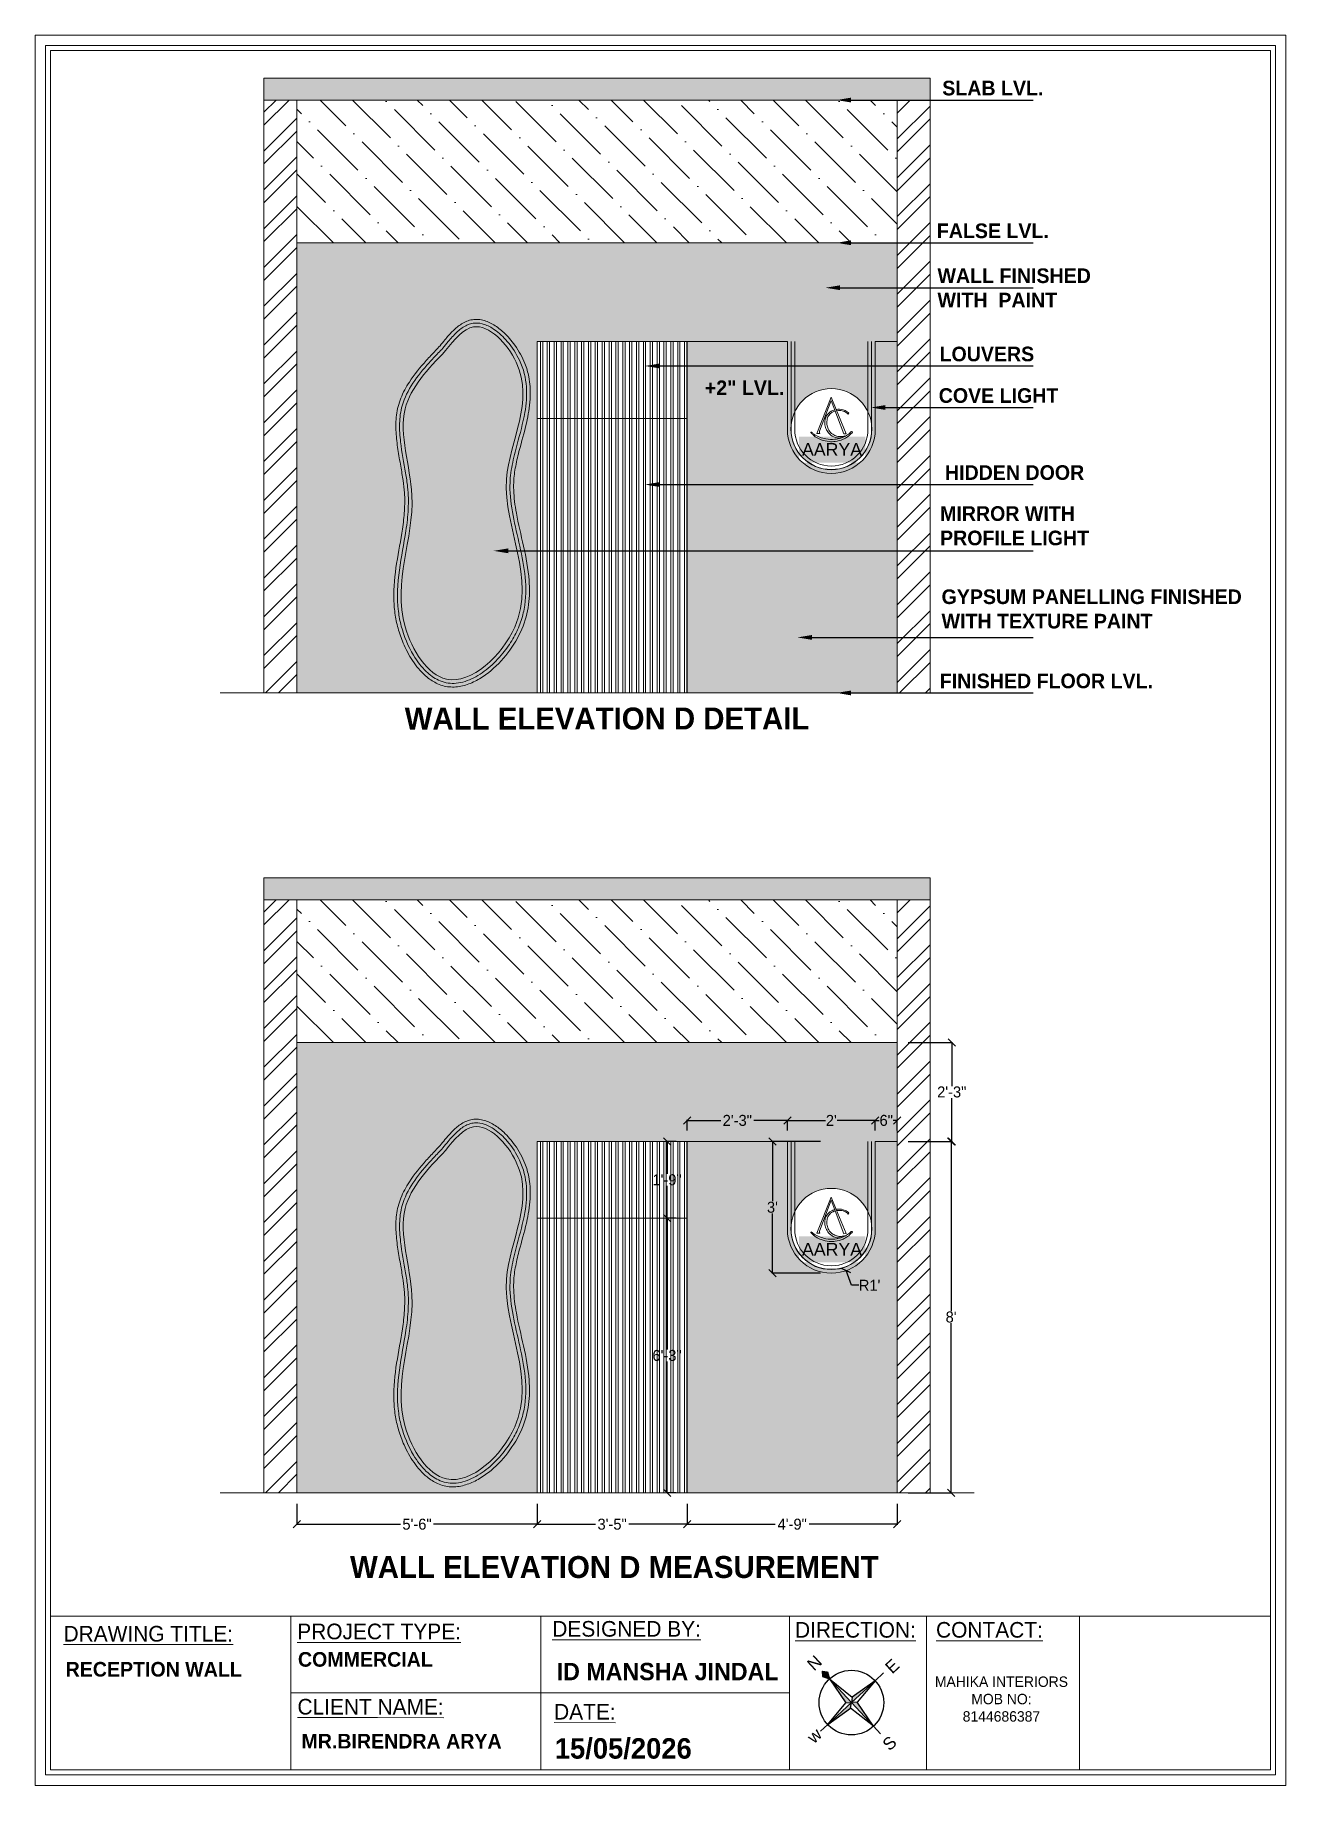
# Model space of a CAD drawing. Header units: inches. Extents: x -2624 to 3682, y -673 to 3670.
# Drawn here: x 218.6 to 560.4, y 3191.2 to 3669.7 of the extents above; entities that cross this region are included whole.
import ezdxf
from ezdxf import colors
from ezdxf.entities.mleader import LeaderData, LeaderLine
from ezdxf.math import Vec2, Vec3

# ---------------------------------------------------------------- set-up
doc = ezdxf.new("R2010")
doc.units = ezdxf.units.IN
doc.header["$MEASUREMENT"] = 0
for name, color, linetype in [('ELE', 5, 'Continuous'), ('FUR', 42, 'Continuous'), ('IEL-HATCH-002', 7, 'Continuous')]:
    doc.layers.add(name, color=color, linetype=linetype)
doc.layers.add('FURNI', color=140, linetype='Continuous', lineweight=18)
doc.styles.add('HEMI', font='stylu.ttf')
doc.styles.get("Standard").update_dxf_attribs({"font": 'arial.ttf'})
doc.dimstyles.get("Standard").update_dxf_attribs({"dimtxt": 0.18, "dimasz": 0.18, "dimexe": 0.18, "dimexo": 0.0625, "dimgap": 0.09, "dimtad": 0, "dimtih": 1, "dimtoh": 1, "dimdec": 0, "dimzin": 0, "dimdsep": 46, "dimlunit": 4, "dimtxsty": 'Standard', "dimcen": 0.09, "dimadec": 0, "dimazin": 0, "dimtfac": 1, "dimtdec": 0, "dimtofl": 0, "dimtmove": 0, "dimatfit": 3, "dimfxl": 1, "dimtolj": 1, "dimtzin": 0, "dimarcsym": 0})

msp = doc.modelspace()

# ---------------------------------------------------------------- texts
at = {"color": 177, "lineweight": 5, "true_color": 0x293189, "char_height": 4, "style": 'HEMI'}
for s, insert, width, attachment_point, rotation in [('\\pxqc;{\\fStylus BT|b1|i0|c0|p34;SLAB LVL.}', (498.18, 3657.2), 35.7457, 3, 0.0094), ('\\pxqc;{\\fStylus BT|b1|i0|c0|p34;FALSE LVL.}', (498.18, 3618.2), 35.7457, 3, 0.0094), ('{\\fStylus BT|b1|i0|c0|p34;WALL FINISHED WITH  PAINT}', (465.19, 3605.93), 52.1707, 1, 359.9906), ('{\\fStylus BT|b1|i0|c0|p34;LOUVERS}', (491.6, 3584.54), 35.7457, 3, 0.0094), ('{\\fStylus BT|b1|i0|c0|p34;+2" LVL.}', (423.33, 3575.3), 35.7457, 3, 0.0094), ('{\\fStylus BT|b1|i0|c0|p34;COVE LIGHT}', (498.21, 3573.19), 35.7457, 3, 0.0094), ('{\\fStylus BT|b1|i0|c0|p34;HIDDEN DOOR}', (505.27, 3552.14), 48.7376, 3, 0.0094), ('{\\fStylus BT|b1|i0|c0|p34;MIRROR WITH PROFILE LIGHT}', (465.89, 3540.94), 50.7473, 1, 359.9906), ('\\pxql;{\\fStylus BT|b1|i0|c0|p34;GYPSUM PANELLING FINISHED WITH TEXTURE PAINT}', (466.3, 3518.21), 85.4151, 1, 359.9906), ('\\pxqc;{\\fStylus BT|b1|i0|c0|p34;FINISHED FLOOR LVL.}', (524.87, 3495.2), 59.8741, 3, 0.0094)]:
    msp.add_mtext(s, dxfattribs=dict(at, insert=insert, width=width, attachment_point=attachment_point, rotation=rotation))
at = {"color": 7, "lineweight": 5, "true_color": 0xffffff, "char_height": 3.4608, "attachment_point": 1}
for insert in [(428.18, 3558.19), (428.18, 3339.64)]:
    msp.add_mtext_dynamic_manual_height_columns('{\\C256;\\c0;AARYA}', width=0.4981, gutter_width=0.231, heights=[0.136], dxfattribs=dict(at, insert=insert))
at = {"color": 1, "lineweight": 5, "char_height": 6, "attachment_point": 3, "rotation": 0.0094, "style": 'HEMI'}
for s, insert, width in [('{\\fStylus BT|b1|i0|c0|p34;WALL ELEVATION D DETAIL}', (430.17, 3485.94), 125.7658), ('\\pxqc;{\\fStylus BT|b1|i0|c0|p34;WALL ELEVATION D MEASUREMENT}', (466.06, 3254.09), 178.3179)]:
    msp.add_mtext(s, dxfattribs=dict(at, insert=insert, width=width))
at = {"lineweight": 5, "attachment_point": 1, "rotation": 359.9906, "style": 'HEMI'}
for s, insert, char_height, width in [('{\\LDRAWING TITLE:}', (226.42, 3234.99), 4.269, 47.5331), ('{\\LPROJECT TYPE:}', (290.27, 3235.61), 4.269, 44.8425), ('{\\LDESIGNED BY:}', (359.95, 3236.32), 4.269, 45.0971), ('{\\LDIRECTION:}', (426.27, 3236.05), 4.269, 33.0207), ('{\\LCONTACT:}', (464.79, 3236.05), 4.269, 33.0207), ('{\\fStylus BT|b1|i0|c0|p34;RECEPTION WALL}', (226.98, 3225.14), 4, 67.4341), ('{\\fStylus BT|b1|i0|c0|p34;COMMERCIAL}', (290.46, 3227.84), 4, 67.4341), ('{\\fStylus BT|b1|i0|c0|p34;ID MANSHA JINDAL}', (361.14, 3224.89), 4.7434, 62.913), ('\\pxqc;MAHIKA INTERIORS\\PMOB NO:\\P8144686387', (458.5, 3221.17), 2.846, 48.3179), ('{\\LCLIENT NAME:}', (290.32, 3215.04), 4.269, 44.1087), ('{\\LDATE:}', (360.44, 3213.67), 4.269, 33.0207), ('{\\fStylus BT|b1|i0|c0|p34;MR.BIRENDRA ARYA}', (291.42, 3205.49), 4, 67.4341), ('{\\fStylus BT|b1|i0|c0|p34;15/05/2026}', (360.63, 3204.31), 5.5907, 43.2439)]:
    msp.add_mtext(s, dxfattribs=dict(at, insert=insert, char_height=char_height, width=width))

# ---------------------------------------------------------------- blocks, each defined once
blk = doc.blocks.new('_Oblique')
at = {"color": 0, "linetype": 'ByBlock', "lineweight": -2}
blk.add_line((-0.5, -0.5), (0.5, 0.5), dxfattribs=at)
blk = doc.blocks.new('*D2')
at = {"color": 254, "lineweight": -2, "transparency": 16777216}
for p, q in [((290.18, 3268.37), (290.18, 3262.58)), ((355.79, 3268.37), (355.79, 3262.58))]:
    blk.add_line(p, q, dxfattribs=at)
at = {"color": 5, "lineweight": -2, "transparency": 16777216}
for p, q in [((290.18, 3262.76), (318.47, 3262.76)), ((355.79, 3262.76), (327.51, 3262.76))]:
    blk.add_line(p, q, dxfattribs=at)
at = {"layer": 'Defpoints', "color": 0, "transparency": 16777216}
for p in [(290.18, 3271.37), (355.79, 3271.37), (355.79, 3262.76)]:
    blk.add_point(p, dxfattribs=at)
at = {"color": 5, "lineweight": -2, "transparency": 16777216, "xscale": 2, "yscale": 2, "zscale": 2, "rotation": 180}
blk.add_blockref('_Oblique', (290.18, 3262.76), dxfattribs=at)
at = {"color": 5, "lineweight": -2, "transparency": 16777216, "xscale": 2, "yscale": 2, "zscale": 2}
blk.add_blockref('_Oblique', (355.79, 3262.76), dxfattribs=at)
at = {"color": 5, "lineweight": 5, "transparency": 16777216, "insert": (322.99, 3262.76), "char_height": 3, "attachment_point": 5, "style": 'HEMI'}
blk.add_mtext('\\A1;5\'-6"', dxfattribs=at)
blk = doc.blocks.new('*D3')
at = {"color": 254, "lineweight": -2, "transparency": 16777216}
for p, q in [((355.79, 3268.37), (355.79, 3262.58)), ((396.79, 3268.37), (396.79, 3262.58))]:
    blk.add_line(p, q, dxfattribs=at)
at = {"color": 5, "lineweight": -2, "transparency": 16777216}
for p, q in [((355.79, 3262.76), (371.71, 3262.76)), ((396.79, 3262.76), (380.87, 3262.76))]:
    blk.add_line(p, q, dxfattribs=at)
at = {"layer": 'Defpoints', "color": 0, "transparency": 16777216}
for p in [(355.79, 3271.37), (396.79, 3271.37), (396.79, 3262.76)]:
    blk.add_point(p, dxfattribs=at)
at = {"color": 5, "lineweight": -2, "transparency": 16777216, "xscale": 2, "yscale": 2, "zscale": 2, "rotation": 180}
blk.add_blockref('_Oblique', (355.79, 3262.76), dxfattribs=at)
at = {"color": 5, "lineweight": -2, "transparency": 16777216, "xscale": 2, "yscale": 2, "zscale": 2}
blk.add_blockref('_Oblique', (396.79, 3262.76), dxfattribs=at)
at = {"color": 5, "lineweight": 5, "transparency": 16777216, "insert": (376.29, 3262.76), "char_height": 3, "attachment_point": 5, "style": 'HEMI'}
blk.add_mtext('\\A1;3\'-5"', dxfattribs=at)
blk = doc.blocks.new('*D4')
at = {"color": 254, "lineweight": -2, "transparency": 16777216}
for p, q in [((396.79, 3268.37), (396.79, 3262.58)), ((454.18, 3268.37), (454.18, 3262.58))]:
    blk.add_line(p, q, dxfattribs=at)
at = {"color": 5, "lineweight": -2, "transparency": 16777216}
for p, q in [((396.79, 3262.76), (420.86, 3262.76)), ((454.18, 3262.76), (430.12, 3262.76))]:
    blk.add_line(p, q, dxfattribs=at)
at = {"layer": 'Defpoints', "color": 0, "transparency": 16777216}
for p in [(396.79, 3271.37), (454.18, 3271.37), (454.18, 3262.76)]:
    blk.add_point(p, dxfattribs=at)
at = {"color": 5, "lineweight": -2, "transparency": 16777216, "xscale": 2, "yscale": 2, "zscale": 2, "rotation": 180}
blk.add_blockref('_Oblique', (396.79, 3262.76), dxfattribs=at)
at = {"color": 5, "lineweight": -2, "transparency": 16777216, "xscale": 2, "yscale": 2, "zscale": 2}
blk.add_blockref('_Oblique', (454.18, 3262.76), dxfattribs=at)
at = {"color": 5, "lineweight": 5, "transparency": 16777216, "insert": (425.49, 3262.76), "char_height": 3, "attachment_point": 5, "style": 'HEMI'}
blk.add_mtext('\\A1;4\'-9"', dxfattribs=at)
blk = doc.blocks.new('*D5')
at = {"color": 254, "lineweight": -2, "transparency": 16777216}
for p, q in [((457.18, 3367.37), (469.08, 3367.37)), ((457.18, 3271.37), (469.08, 3271.37))]:
    blk.add_line(p, q, dxfattribs=at)
at = {"color": 5, "lineweight": -2, "transparency": 16777216}
for p, q in [((468.9, 3367.37), (468.9, 3321.01)), ((468.9, 3271.37), (468.9, 3317.73))]:
    blk.add_line(p, q, dxfattribs=at)
at = {"layer": 'Defpoints', "color": 0, "transparency": 16777216}
for p in [(454.18, 3367.37), (468.9, 3367.37), (454.18, 3271.37)]:
    blk.add_point(p, dxfattribs=at)
at = {"color": 5, "lineweight": -2, "transparency": 16777216, "xscale": 2, "yscale": 2, "zscale": 2}
for p, rotation in [((468.9, 3367.37), 90), ((468.9, 3271.37), 270)]:
    blk.add_blockref('_Oblique', p, dxfattribs=dict(at, rotation=rotation))
at = {"color": 5, "lineweight": 5, "transparency": 16777216, "insert": (468.9, 3319.37), "char_height": 3, "attachment_point": 5, "style": 'HEMI'}
blk.add_mtext("\\A1;8'", dxfattribs=at)
blk = doc.blocks.new('*D6')
at = {"color": 254, "lineweight": -2, "transparency": 16777216}
for p, q in [((396.79, 3370.37), (396.79, 3373.28)), ((424.18, 3370.37), (424.18, 3373.28))]:
    blk.add_line(p, q, dxfattribs=at)
at = {"color": 5, "lineweight": -2, "transparency": 16777216}
for p, q in [((396.79, 3373.1), (406, 3373.1)), ((424.18, 3373.1), (414.98, 3373.1))]:
    blk.add_line(p, q, dxfattribs=at)
at = {"layer": 'Defpoints', "color": 0, "transparency": 16777216}
for p in [(424.18, 3373.1), (396.79, 3367.37), (424.18, 3367.37)]:
    blk.add_point(p, dxfattribs=at)
at = {"color": 5, "lineweight": -2, "transparency": 16777216, "xscale": 2, "yscale": 2, "zscale": 2, "rotation": 180}
blk.add_blockref('_Oblique', (396.79, 3373.1), dxfattribs=at)
at = {"color": 5, "lineweight": -2, "transparency": 16777216, "xscale": 2, "yscale": 2, "zscale": 2}
blk.add_blockref('_Oblique', (424.18, 3373.1), dxfattribs=at)
at = {"color": 5, "lineweight": 5, "transparency": 16777216, "insert": (410.49, 3373.1), "char_height": 3, "attachment_point": 5, "style": 'HEMI'}
blk.add_mtext('\\A1;2\'-3"', dxfattribs=at)
blk = doc.blocks.new('*D7')
at = {"color": 254, "lineweight": -2, "transparency": 16777216}
for p, q in [((424.18, 3370.37), (424.18, 3373.28)), ((448.18, 3370.37), (448.18, 3373.28))]:
    blk.add_line(p, q, dxfattribs=at)
at = {"color": 5, "lineweight": -2, "transparency": 16777216}
for p, q in [((424.18, 3373.1), (434.61, 3373.1)), ((448.18, 3373.1), (437.75, 3373.1))]:
    blk.add_line(p, q, dxfattribs=at)
at = {"layer": 'Defpoints', "color": 0, "transparency": 16777216}
for p in [(448.18, 3373.1), (424.18, 3367.37), (448.18, 3367.37)]:
    blk.add_point(p, dxfattribs=at)
at = {"color": 5, "lineweight": -2, "transparency": 16777216, "xscale": 2, "yscale": 2, "zscale": 2, "rotation": 180}
blk.add_blockref('_Oblique', (424.18, 3373.1), dxfattribs=at)
at = {"color": 5, "lineweight": -2, "transparency": 16777216, "xscale": 2, "yscale": 2, "zscale": 2}
blk.add_blockref('_Oblique', (448.18, 3373.1), dxfattribs=at)
at = {"color": 5, "lineweight": 5, "transparency": 16777216, "insert": (436.18, 3373.1), "char_height": 3, "attachment_point": 5, "style": 'HEMI'}
blk.add_mtext("\\A1;2'", dxfattribs=at)
blk = doc.blocks.new('*D8')
at = {"color": 254, "lineweight": -2, "transparency": 16777216}
for p, q in [((448.18, 3370.37), (448.18, 3373.28)), ((454.18, 3370.37), (454.18, 3373.28))]:
    blk.add_line(p, q, dxfattribs=at)
at = {"color": 5, "lineweight": -2, "transparency": 16777216}
for p, q in [((448.18, 3373.1), (449.26, 3373.1)), ((454.18, 3373.1), (453.1, 3373.1))]:
    blk.add_line(p, q, dxfattribs=at)
at = {"layer": 'Defpoints', "color": 0, "transparency": 16777216}
for p in [(454.18, 3373.1), (448.18, 3367.37), (454.18, 3367.37)]:
    blk.add_point(p, dxfattribs=at)
at = {"color": 5, "lineweight": -2, "transparency": 16777216, "xscale": 2, "yscale": 2, "zscale": 2, "rotation": 180}
blk.add_blockref('_Oblique', (448.18, 3373.1), dxfattribs=at)
at = {"color": 5, "lineweight": -2, "transparency": 16777216, "xscale": 2, "yscale": 2, "zscale": 2}
blk.add_blockref('_Oblique', (454.18, 3373.1), dxfattribs=at)
at = {"color": 5, "lineweight": 5, "transparency": 16777216, "insert": (451.18, 3373.1), "char_height": 3, "attachment_point": 5, "style": 'HEMI'}
blk.add_mtext('\\A1;6"', dxfattribs=at)
blk = doc.blocks.new('*D9')
at = {"color": 254, "lineweight": -2, "transparency": 16777216}
for p, q in [((433.18, 3367.37), (419.91, 3367.37)), ((433.18, 3331.37), (419.91, 3331.37))]:
    blk.add_line(p, q, dxfattribs=at)
at = {"color": 5, "lineweight": -2, "transparency": 16777216}
for p, q in [((420.09, 3367.37), (420.09, 3351.01)), ((420.09, 3331.37), (420.09, 3347.72))]:
    blk.add_line(p, q, dxfattribs=at)
at = {"layer": 'Defpoints', "color": 0, "transparency": 16777216}
for p in [(420.09, 3367.37), (436.18, 3367.37), (436.18, 3331.37)]:
    blk.add_point(p, dxfattribs=at)
at = {"color": 5, "lineweight": -2, "transparency": 16777216, "xscale": 2, "yscale": 2, "zscale": 2}
for p, rotation in [((420.09, 3367.37), 90), ((420.09, 3331.37), 270)]:
    blk.add_blockref('_Oblique', p, dxfattribs=dict(at, rotation=rotation))
at = {"color": 5, "lineweight": 5, "transparency": 16777216, "insert": (420.09, 3349.37), "char_height": 3, "attachment_point": 5, "style": 'HEMI'}
blk.add_mtext("\\A1;3'", dxfattribs=at)
blk = doc.blocks.new('*D10')
at = {"color": 5, "lineweight": -2, "transparency": 16777216}
for p, q in [((441.66, 3328.07), (440.23, 3332.07)), ((443.66, 3328.07), (441.66, 3328.07))]:
    blk.add_line(p, q, dxfattribs=at)
at = {"layer": 'Defpoints', "color": 0, "transparency": 16777216}
for p in [(436.18, 3343.37), (440.23, 3332.07)]:
    blk.add_point(p, dxfattribs=at)
at = {"color": 5, "lineweight": -2, "transparency": 16777216, "xscale": 2, "yscale": 2, "zscale": 2, "rotation": 109.6981588162243}
blk.add_blockref('_Oblique', (440.23, 3332.07), dxfattribs=at)
at = {"color": 5, "lineweight": 5, "transparency": 16777216, "insert": (446.63, 3328.07), "char_height": 3, "attachment_point": 5, "style": 'HEMI'}
blk.add_mtext("\\A1;R1'", dxfattribs=at)
blk = doc.blocks.new('*D11')
at = {"color": 254, "lineweight": -2, "transparency": 16777216}
for p, q in [((393.79, 3346.37), (391.12, 3346.37)), ((393.79, 3271.37), (391.12, 3271.37))]:
    blk.add_line(p, q, dxfattribs=at)
at = {"color": 5, "lineweight": -2, "transparency": 16777216}
for p, q in [((391.3, 3346.37), (391.3, 3310.51)), ((391.3, 3271.37), (391.3, 3307.22))]:
    blk.add_line(p, q, dxfattribs=at)
at = {"layer": 'Defpoints', "color": 0, "transparency": 16777216}
for p in [(396.79, 3346.37), (391.3, 3271.37), (396.79, 3271.37)]:
    blk.add_point(p, dxfattribs=at)
at = {"color": 5, "lineweight": -2, "transparency": 16777216, "xscale": 2, "yscale": 2, "zscale": 2}
for p, rotation in [((391.3, 3346.37), 90), ((391.3, 3271.37), 270)]:
    blk.add_blockref('_Oblique', p, dxfattribs=dict(at, rotation=rotation))
at = {"color": 5, "lineweight": 5, "transparency": 16777216, "insert": (391.3, 3308.87), "char_height": 3, "attachment_point": 5, "style": 'HEMI'}
blk.add_mtext('\\A1;6\'-3"', dxfattribs=at)
blk = doc.blocks.new('*D12')
at = {"color": 254, "lineweight": -2, "transparency": 16777216}
for p, q in [((393.79, 3367.37), (391.12, 3367.37)), ((393.79, 3346.37), (391.12, 3346.37))]:
    blk.add_line(p, q, dxfattribs=at)
at = {"color": 5, "lineweight": -2, "transparency": 16777216}
for p, q in [((391.3, 3367.37), (391.3, 3358.51)), ((391.3, 3346.37), (391.3, 3355.23))]:
    blk.add_line(p, q, dxfattribs=at)
at = {"layer": 'Defpoints', "color": 0, "transparency": 16777216}
for p in [(391.3, 3367.37), (396.79, 3367.37), (396.79, 3346.37)]:
    blk.add_point(p, dxfattribs=at)
at = {"color": 5, "lineweight": -2, "transparency": 16777216, "xscale": 2, "yscale": 2, "zscale": 2}
for p, rotation in [((391.3, 3367.37), 90), ((391.3, 3346.37), 270)]:
    blk.add_blockref('_Oblique', p, dxfattribs=dict(at, rotation=rotation))
at = {"color": 5, "lineweight": 5, "transparency": 16777216, "insert": (391.3, 3356.87), "char_height": 3, "attachment_point": 5, "style": 'HEMI'}
blk.add_mtext('\\A1;1\'-9"', dxfattribs=at)
blk = doc.blocks.new('*D13')
at = {"color": 254, "lineweight": -2, "transparency": 16777216}
for p, q in [((457.18, 3394.37), (469.26, 3394.37)), ((457.18, 3367.37), (469.26, 3367.37))]:
    blk.add_line(p, q, dxfattribs=at)
at = {"color": 5, "lineweight": -2, "transparency": 16777216}
for p, q in [((469.08, 3394.37), (469.08, 3382.51)), ((469.08, 3367.37), (469.08, 3379.22))]:
    blk.add_line(p, q, dxfattribs=at)
at = {"layer": 'Defpoints', "color": 0, "transparency": 16777216}
for p in [(454.18, 3394.37), (469.08, 3394.37), (454.18, 3367.37)]:
    blk.add_point(p, dxfattribs=at)
at = {"color": 5, "lineweight": -2, "transparency": 16777216, "xscale": 2, "yscale": 2, "zscale": 2}
for p, rotation in [((469.08, 3394.37), 90), ((469.08, 3367.37), 270)]:
    blk.add_blockref('_Oblique', p, dxfattribs=dict(at, rotation=rotation))
at = {"color": 5, "lineweight": 5, "transparency": 16777216, "insert": (469.08, 3380.87), "char_height": 3, "attachment_point": 5, "style": 'HEMI'}
blk.add_mtext('\\A1;2\'-3"', dxfattribs=at)
blk = doc.blocks.new('A$C470D500B')
at = {"layer": 'ELE', "true_color": 0xed1f24}
h = blk.add_hatch(color=240, dxfattribs=at)
h.paths.add_polyline_path([(25.36, 49.16), (23.85, 47.28), (25.36, 44.35)])
h.paths.add_polyline_path([(25.36, 44.35), (26.88, 47.28), (25.36, 49.16)])
at = {"layer": 'ELE', "true_color": 0x000000}
h = blk.add_hatch(color=18, dxfattribs=at)
h.paths.add_polyline_path([(27.34, 28.11), (25.36, 29.71), (25.36, 15.08)])
h.paths.add_polyline_path([(40, 29.71), (27.34, 31.31), (25.36, 29.71)])
h.paths.add_polyline_path([(25.36, 44.35), (23.38, 31.31), (25.36, 29.71)])
h.paths.add_polyline_path([(23.38, 28.11), (25.36, 29.71), (10.73, 29.71)])
at = {"layer": 'ELE', "color": 240, "true_color": 0xed1f24}
for p, q in [((25.36, 49.16), (23.85, 47.28)), ((25.36, 49.16), (26.88, 47.28)), ((25.36, 44.35), (25.36, 49.16)), ((23.85, 47.28), (25.36, 44.35)), ((26.88, 47.28), (25.36, 44.35))]:
    blk.add_line(p, q, dxfattribs=at)
at = {"layer": 'ELE', "color": 18, "true_color": 0x000000}
for p, q in [((25.36, 44.35), (23.38, 31.31)), ((25.36, 29.71), (25.36, 44.35)), ((25.36, 44.35), (27.34, 31.31)), ((10.73, 29.71), (6.3, 29.71)), ((10.73, 29.71), (6.3, 29.71)), ((10.73, 29.71), (23.38, 31.31)), ((25.36, 29.71), (10.73, 29.71)), ((10.73, 29.71), (23.38, 28.11)), ((23.38, 31.31), (25.36, 29.71)), ((23.38, 28.11), (25.36, 29.71)), ((25.36, 15.08), (23.38, 28.11)), ((27.34, 31.31), (25.36, 29.71)), ((25.36, 29.71), (25.36, 15.08)), ((27.34, 28.11), (25.36, 29.71)), ((25.36, 29.71), (40, 29.71)), ((25.36, 15.08), (27.34, 28.11)), ((40, 29.71), (27.34, 31.31)), ((40, 29.71), (27.34, 28.11)), ((40, 29.71), (45.12, 29.71)), ((40, 29.71), (45.12, 29.71)), ((25.36, 15.08), (25.36, 10.4))]:
    blk.add_line(p, q, dxfattribs=at)
blk.add_circle((25.36, 29.71), 14.63, dxfattribs=at)
at = {"layer": 'ELE', "color": 240, "true_color": 0xed1f24}
blk.add_text('N', height=5.54, dxfattribs=at).set_placement((22.5, 51.52))
at = {"layer": 'ELE', "color": 18, "true_color": 0x000000}
for s, p in [('E', (47.54, 26.51)), ('w', (0.11, 27.33)), ('S', (22.95, 1.72))]:
    blk.add_text(s, height=5.54, dxfattribs=at).set_placement(p)

# ---------------------------------------------------------------- dimensions: what is measured, and where the dimension line sits
at = {"color": 18, "lineweight": 5, "true_color": 0x000000}
for base, p1, p2, picture, middle in [((469.08, 3394.37), (454.18, 3367.37), (454.18, 3394.37), '*D13', (469.08, 3380.87)), ((391.3, 3367.37), (396.79, 3346.37), (396.79, 3367.37), '*D12', (391.3, 3356.87)), ((420.09, 3367.37), (436.18, 3331.37), (436.18, 3367.37), '*D9', (420.09, 3349.37)), ((468.9, 3367.37), (454.18, 3271.37), (454.18, 3367.37), '*D5', (468.9, 3319.37)), ((391.3, 3271.37), (396.79, 3346.37), (396.79, 3271.37), '*D11', (391.3, 3308.87))]:
    dim = msp.add_linear_dim(base=base, p1=p1, p2=p2, angle=90, dimstyle='Standard', override={"dimtxt": 3, "dimasz": 2, "dimexo": 3, "dimtxsty": 'HEMI', "dimblk": 'Oblique', "dimcen": 0, "dimclrd": 5, "dimclre": 254, "dimclrt": 5, "dimldrblk": 'Oblique', "dimfxl": 0.03937, "dimarcsym": 1}, dxfattribs=at)
    dim.commit()
    dim.dimension.update_dxf_attribs({"geometry": picture, "text_midpoint": middle})
for base, p1, p2, override, picture, middle in [((424.18, 3373.1), (396.79, 3367.37), (424.18, 3367.37), {"dimtxt": 3, "dimasz": 2, "dimexo": 3, "dimtxsty": 'HEMI', "dimblk": 'Oblique', "dimcen": 0, "dimclrd": 5, "dimclre": 254, "dimclrt": 5, "dimldrblk": 'Oblique', "dimfxl": 0.03937, "dimarcsym": 1}, '*D6', (410.49, 3373.1)), ((448.18, 3373.1), (424.18, 3367.37), (448.18, 3367.37), {"dimtxt": 3, "dimasz": 2, "dimexo": 3, "dimtxsty": 'HEMI', "dimblk": 'Oblique', "dimcen": 0, "dimclrd": 5, "dimclre": 254, "dimclrt": 5, "dimldrblk": 'Oblique', "dimfxl": 0.03937, "dimarcsym": 1}, '*D7', (436.18, 3373.1)), ((454.18, 3373.1), (448.18, 3367.37), (454.18, 3367.37), {"dimtxt": 3, "dimasz": 2, "dimexo": 3, "dimtxsty": 'HEMI', "dimblk": 'Oblique', "dimcen": 0, "dimclrd": 5, "dimclre": 254, "dimclrt": 5, "dimldrblk": 'Oblique', "dimfxl": 0.03937, "dimarcsym": 1}, '*D8', (451.18, 3373.1)), ((355.79, 3262.76), (290.18, 3271.37), (355.79, 3271.37), {"dimtxt": 3, "dimasz": 2, "dimexo": 3, "dimtxsty": 'HEMI', "dimblk": 'Oblique', "dimcen": 0, "dimclrd": 5, "dimclre": 254, "dimclrt": 5, "dimldrblk": 'Oblique', "dimfxl": 0.03937, "dimarcsym": 1}, '*D2', (322.99, 3262.76)), ((396.79, 3262.76), (355.79, 3271.37), (396.79, 3271.37), {"dimtxt": 3, "dimasz": 2, "dimexo": 3, "dimtxsty": 'HEMI', "dimblk": 'Oblique', "dimcen": 0, "dimclrd": 5, "dimclre": 254, "dimclrt": 5, "dimtmove": 1, "dimldrblk": 'Oblique', "dimfxl": 0.03937, "dimarcsym": 1}, '*D3', (376.29, 3262.76)), ((454.18, 3262.76), (396.79, 3271.37), (454.18, 3271.37), {"dimtxt": 3, "dimasz": 2, "dimexo": 3, "dimtxsty": 'HEMI', "dimblk": 'Oblique', "dimcen": 0, "dimclrd": 5, "dimclre": 254, "dimclrt": 5, "dimtmove": 1, "dimldrblk": 'Oblique', "dimfxl": 0.03937, "dimarcsym": 1}, '*D4', (425.49, 3262.76))]:
    dim = msp.add_linear_dim(base=base, p1=p1, p2=p2, dimstyle='Standard', override=override, dxfattribs=at)
    dim.commit()
    dim.dimension.update_dxf_attribs({"geometry": picture, "text_midpoint": middle})
dim = msp.add_radius_dim(center=(436.18, 3343.37), mpoint=(440.23, 3332.07), dimstyle='Standard', override={"dimtxt": 3, "dimasz": 2, "dimexo": 3, "dimtxsty": 'HEMI', "dimblk": 'Oblique', "dimcen": 0, "dimclrd": 5, "dimclre": 254, "dimclrt": 5, "dimldrblk": 'Oblique', "dimfxl": 0.03937, "dimarcsym": 1}, dxfattribs=at)
dim.commit()
dim.dimension.update_dxf_attribs({"geometry": '*D10', "text_midpoint": (446.63, 3328.07), "dimtype": 164})

# ---------------------------------------------------------------- hatches: boundary and pattern name
at = {"layer": 'IEL-HATCH-002', "lineweight": 5, "true_color": 0x939598, "transparency": 33554687}
h = msp.add_hatch(dxfattribs=at)
h.set_pattern_fill('AR-CONC', color=252)
h.set_pattern_definition([(50, (-12397.7965, -5331.319), (7.1726018, -0.6275213), [0.75, -8.25]), (355, (-12397.7965, -5331.319), (-1.3875133, 7.5219213), [0.6, -6.6]), (100.451444, (-12397.199, -5331.371), (5.7850885, 6.8944), [0.637402, -7.011421]), (46.1842, (-12397.7965, -5329.319), (10.6724133, -1.655193), [1.125, -12.375]), (96.635635, (-12396.907, -5329.457), (9.3466195, 9.741186), [0.9561034, -10.5171376]), (351.18416, (-12397.797, -5329.319), (9.3466195, 9.741186), [0.9, -9.9]), (21, (-12396.7965, -5329.819), (5.9690705, -4.026189), [0.75, -8.25]), (326, (-12396.7965, -5329.819), (2.4331533, 7.2515005), [0.6, -6.6]), (71.451445, (-12396.299, -5330.1545), (8.4022238, 3.2253115), [0.637402, -7.011421]), (37.5, (-12397.7965, -5331.319), (0.12159855, 3.32893854), [0, -6.52, 0, -6.7, 0, -6.625]), (7.5, (-12397.7965, -5331.319), (2.6306954, 3.9441171), [0, -3.82, 0, -6.37, 0, -2.525]), (327.5, (-12400.0265, -5331.319), (5.33822436, -0.2255487), [0, -2.5, 0, -7.8, 0, -10.35]), (317.5, (-12401.0265, -5331.319), (5.8318617, 1.0010498), [0, -3.25, 0, -5.18, 0, -7.35])])
h.paths.add_polyline_path([(463.18, 3657.92), (281.18, 3657.92), (281.18, 3651.92), (463.18, 3651.92)])
at = {"layer": 'IEL-HATCH-002', "lineweight": 5, "true_color": 0xf27172, "transparency": 33554687}
h = msp.add_hatch(dxfattribs=at)
h.set_pattern_fill('ANSI32', color=11, scale=20)
h.set_pattern_definition([(45, (-18164.103, 9004.527), (-5.303301, 5.303301), []), (45, (-18160.5675, 9004.527), (-5.303301, 5.303301), [])])
h.paths.add_polyline_path([(290.18, 3651.92), (281.18, 3651.92), (281.18, 3489.92), (290.18, 3489.92)])
h.paths.add_polyline_path([(463.18, 3651.92), (454.18, 3651.92), (454.18, 3489.92), (463.18, 3489.92)])
at = {"layer": 'IEL-HATCH-002', "lineweight": 5, "true_color": 0xd7ebd2, "transparency": 33554687}
h = msp.add_hatch(dxfattribs=at)
h.set_pattern_fill('ANSI36', color=254, scale=50, angle=-90)
h.set_pattern_definition([(315, (-18164.103, 9004.527), (12.1533978, -3.314563), [15.625, -3.125, 0, -3.125])])
h.paths.add_polyline_path([(290.18, 3651.92), (290.18, 3612.92), (454.18, 3612.92), (454.18, 3651.92), (441.58, 3651.92)])
at = {"layer": 'IEL-HATCH-002', "lineweight": 5, "true_color": 0xf6f1ef, "transparency": 33554687}
h = msp.add_hatch(color=7, dxfattribs=at)
h.dxf.hatch_style = 1
edge = h.paths.add_edge_path()
edge.add_line((355.79, 3585.92), (424.18, 3585.92))
edge.add_line((424.18, 3585.92), (424.18, 3561.92))
edge.add_arc((436.18, 3561.92), 12, 180, 360)
edge.add_line((448.18, 3561.92), (448.18, 3585.92))
edge.add_line((448.18, 3585.92), (454.18, 3585.92))
edge.add_line((454.18, 3585.92), (454.18, 3612.92))
edge.add_line((454.18, 3612.92), (290.18, 3612.92))
edge.add_line((290.18, 3612.92), (290.18, 3489.92))
edge.add_line((290.18, 3489.92), (355.79, 3489.92))
edge.add_line((355.79, 3489.92), (355.79, 3585.92))
edge = h.paths.add_edge_path(flags=16)
edge.add_arc((436.19, 3562.02), 11.06, 0, 360)
edge = h.paths.add_edge_path(flags=0)
edge.add_spline(control_points=[(430.63, 3561.13), (430.62, 3561.11), (430.58, 3561.05), (430.84, 3560.75), (431.25, 3560.35), (432.15, 3559.64), (433.59, 3558.97), (435.39, 3558.53), (437.44, 3558.57), (439.16, 3559.06), (440.75, 3559.89), (441.47, 3560.69), (441.95, 3561.13), (441.96, 3561.27), (441.81, 3561.31), (441.64, 3561.37), (441.42, 3561.13), (440.65, 3560.38), (439.14, 3559.56), (436.91, 3559.11), (434.92, 3559.21), (432.99, 3559.77), (431.66, 3560.43), (430.97, 3560.95), (430.7, 3561.18), (430.65, 3561.15), (430.63, 3561.13)], knot_values=[0, 0, 0, 0, 0.070838, 0.206106, 1.031698, 1.953647, 3.556254, 5.766163, 7.447713, 9.67065, 11.07513, 12.735752, 12.907781, 12.987469, 13.097875, 13.330998, 13.450643, 14.017694, 16.660924, 18.335682, 20.853722, 22.52709, 24.354481, 25.19913, 25.249666, 25.332311, 25.332311, 25.332311, 25.332311], degree=3, periodic=0)
edge = h.paths.add_edge_path(flags=0)
edge.add_spline(control_points=[(437.52, 3567.38), (437.66, 3567.4), (438.47, 3567.5), (439.77, 3567.31), (440.65, 3566.62), (441, 3566.36)], knot_values=[0, 0, 0, 0, 1.813548, 10.541285, 16.157539, 16.157539, 16.157539, 16.157539], degree=3, periodic=0)
edge.add_line((441, 3566.36), (440.81, 3566.08))
edge.add_spline(control_points=[(440.81, 3566.08), (440.66, 3566.21), (440.18, 3566.65), (439.14, 3567.09), (438.19, 3567.11), (437.7, 3567.03), (437.66, 3567.03)], knot_values=[0, 0, 0, 0, 2.645543, 8.36272, 14.266271, 14.768914, 14.768914, 14.768914, 14.768914], degree=3, periodic=0)
edge.add_line((437.66, 3567.03), (440.25, 3560.73))
edge.add_line((440.25, 3560.73), (439.63, 3560.71))
edge.add_line((439.63, 3560.71), (437.23, 3566.93))
edge.add_spline(control_points=[(437.23, 3566.93), (437.19, 3566.92), (436.83, 3566.81), (436.12, 3566.49), (435.33, 3565.64), (434.9, 3564.38), (434.95, 3563.02), (435.47, 3561.62), (436.44, 3560.6), (437.69, 3560.03), (438.83, 3559.88), (439.52, 3560.06), (439.81, 3560.14)], knot_values=[16.690521, 16.690521, 16.690521, 16.690521, 17.241554, 21.545814, 26.718421, 31.770296, 38.530085, 43.97364, 50.865871, 56.199083, 61.564019, 65.443652, 65.443652, 65.443652, 65.443652], degree=3, periodic=0)
edge.add_line((439.81, 3560.14), (439.82, 3560.06))
edge.add_spline(control_points=[(439.82, 3560.06), (439.56, 3559.93), (438.8, 3559.51), (437.19, 3559.56), (435.68, 3560.48), (434.78, 3561.81), (434.38, 3563.15), (434.37, 3564.54), (434.9, 3565.92), (435.93, 3566.84), (436.75, 3567.19), (437.09, 3567.28)], knot_values=[18.028868, 18.028868, 18.028868, 18.028868, 21.746747, 29.210643, 37.675592, 43.774304, 49.70943, 55.653674, 61.54472, 68.370097, 72.960867, 72.960867, 72.960867, 72.960867], degree=3, periodic=0)
edge.add_line((437.09, 3567.28), (436.11, 3569.82))
edge.add_line((436.11, 3569.82), (432.95, 3561.39))
edge.add_arc((433.56, 3561.19), 0.639, 161.6813, 217.7008)
edge.add_line((433.05, 3560.8), (432.24, 3560.8))
edge.add_line((432.24, 3560.8), (436.16, 3570.73))
edge.add_line((436.16, 3570.73), (437.52, 3567.38))
h.paths.add_polyline_path([(427.31, 3552.84), (445.44, 3552.84), (445.44, 3559.97), (427.31, 3559.97)], flags=16)
at = {"layer": 'IEL-HATCH-002', "lineweight": 5, "true_color": 0x000000, "transparency": 33554687}
h = msp.add_hatch(color=18, dxfattribs=at)
h.dxf.hatch_style = 1
h.set_gradient(color1=(147, 149, 152), name='INVCYLINDER')
edge = h.paths.add_edge_path()
edge.add_spline(control_points=[(330.81, 3583.47), (326.01, 3578.46), (315.31, 3567.3), (326.12, 3539.11), (313.21, 3514.93), (331.26, 3486.16), (360.88, 3513.62), (339.33, 3545.65), (358.5, 3574.42), (339.29, 3594.04), (333.22, 3586.47), (330.81, 3583.47)], knot_values=[0, 0, 0, 0, 19.350675, 43.114386, 79.112356, 97.266244, 120.716546, 161.181947, 193.25878, 208.439194, 218.407051, 218.407051, 218.407051, 218.407051], degree=3, periodic=0)
at = {"layer": 'IEL-HATCH-002', "lineweight": 5, "true_color": 0xafd9aa, "transparency": 33554687}
h = msp.add_hatch(dxfattribs=at)
h.set_pattern_fill('ANSI32', color=9, scale=5, angle=45)
h.set_pattern_definition([(90, (-12385.7965, -5331.319), (-1.875, 0), []), (90, (-12385.1715, -5330.694), (-1.875, 0), [])])
h.paths.add_polyline_path([(396.79, 3564.92), (355.79, 3564.92), (355.79, 3489.92), (396.79, 3489.92)])
h.paths.add_polyline_path([(396.79, 3585.92), (355.79, 3585.92), (355.79, 3564.92), (396.79, 3564.92)])
at = {"layer": 'IEL-HATCH-002', "lineweight": 5, "true_color": 0xabd09f, "transparency": 33554687}
h = msp.add_hatch(color=253, dxfattribs=at)
h.dxf.hatch_style = 1
edge = h.paths.add_edge_path()
edge.add_line((454.18, 3585.92), (448.18, 3585.92))
edge.add_line((448.18, 3585.92), (448.18, 3561.92))
edge.add_arc((436.18, 3561.92), 12, -180, 0, ccw=False)
edge.add_line((424.18, 3561.92), (424.18, 3585.92))
edge.add_line((424.18, 3585.92), (396.79, 3585.92))
edge.add_line((396.79, 3585.92), (396.79, 3489.92))
edge.add_line((396.79, 3489.92), (454.18, 3489.92))
edge.add_line((454.18, 3489.92), (454.18, 3585.92))
at = {"layer": 'IEL-HATCH-002', "lineweight": 5, "true_color": 0x939598, "transparency": 33554687}
h = msp.add_hatch(dxfattribs=at)
h.set_pattern_fill('AR-CONC', color=252)
h.set_pattern_definition([(50, (-12397.7965, -5549.8655), (7.1726018, -0.6275213), [0.75, -8.25]), (355, (-12397.7965, -5549.8655), (-1.3875133, 7.5219213), [0.6, -6.6]), (100.451444, (-12397.199, -5549.918), (5.7850885, 6.8944), [0.637402, -7.011421]), (46.1842, (-12397.7965, -5547.8655), (10.6724133, -1.655193), [1.125, -12.375]), (96.635635, (-12396.907, -5548.003), (9.3466195, 9.741186), [0.9561034, -10.5171376]), (351.18416, (-12397.797, -5547.866), (9.3466195, 9.741186), [0.9, -9.9]), (21, (-12396.7965, -5548.3655), (5.9690705, -4.026189), [0.75, -8.25]), (326, (-12396.7965, -5548.3655), (2.4331533, 7.2515005), [0.6, -6.6]), (71.451445, (-12396.299, -5548.701), (8.4022238, 3.2253115), [0.637402, -7.011421]), (37.5, (-12397.7965, -5549.8655), (0.12159855, 3.32893854), [0, -6.52, 0, -6.7, 0, -6.625]), (7.5, (-12397.7965, -5549.8655), (2.6306954, 3.9441171), [0, -3.82, 0, -6.37, 0, -2.525]), (327.5, (-12400.0265, -5549.8655), (5.33822436, -0.2255487), [0, -2.5, 0, -7.8, 0, -10.35]), (317.5, (-12401.0265, -5549.8655), (5.8318617, 1.0010498), [0, -3.25, 0, -5.18, 0, -7.35])])
h.paths.add_polyline_path([(463.18, 3439.37), (281.18, 3439.37), (281.18, 3433.37), (463.18, 3433.37)])
at = {"layer": 'IEL-HATCH-002', "lineweight": 5, "true_color": 0xf27172, "transparency": 33554687}
h = msp.add_hatch(dxfattribs=at)
h.set_pattern_fill('ANSI32', color=11, scale=20)
h.set_pattern_definition([(45, (-18164.103, 8785.98), (-5.303301, 5.303301), []), (45, (-18160.5675, 8785.98), (-5.303301, 5.303301), [])])
h.paths.add_polyline_path([(290.18, 3433.37), (281.18, 3433.37), (281.18, 3271.37), (290.18, 3271.37)])
h.paths.add_polyline_path([(463.18, 3433.37), (454.18, 3433.37), (454.18, 3271.37), (463.18, 3271.37)])
at = {"layer": 'IEL-HATCH-002', "lineweight": 5, "true_color": 0xd7ebd2, "transparency": 33554687}
h = msp.add_hatch(dxfattribs=at)
h.set_pattern_fill('ANSI36', color=254, scale=50, angle=-90)
h.set_pattern_definition([(315, (-18164.103, 8785.98), (12.1533978, -3.314563), [15.625, -3.125, 0, -3.125])])
h.paths.add_polyline_path([(290.18, 3433.37), (290.18, 3394.37), (454.18, 3394.37), (454.18, 3433.37), (441.58, 3433.37)])
at = {"layer": 'IEL-HATCH-002', "lineweight": 5, "true_color": 0xf6f1ef, "transparency": 33554687}
h = msp.add_hatch(color=7, dxfattribs=at)
h.dxf.hatch_style = 1
edge = h.paths.add_edge_path()
edge.add_line((355.79, 3367.37), (424.18, 3367.37))
edge.add_line((424.18, 3367.37), (424.18, 3343.37))
edge.add_arc((436.18, 3343.37), 12, 180, 360)
edge.add_line((448.18, 3343.37), (448.18, 3367.37))
edge.add_line((448.18, 3367.37), (454.18, 3367.37))
edge.add_line((454.18, 3367.37), (454.18, 3394.37))
edge.add_line((454.18, 3394.37), (290.18, 3394.37))
edge.add_line((290.18, 3394.37), (290.18, 3271.37))
edge.add_line((290.18, 3271.37), (355.79, 3271.37))
edge.add_line((355.79, 3271.37), (355.79, 3367.37))
edge = h.paths.add_edge_path(flags=16)
edge.add_arc((436.19, 3343.48), 11.06, 0, 360)
edge = h.paths.add_edge_path(flags=0)
edge.add_spline(control_points=[(430.63, 3342.59), (430.62, 3342.57), (430.58, 3342.5), (430.84, 3342.2), (431.25, 3341.81), (432.15, 3341.09), (433.59, 3340.43), (435.39, 3339.99), (437.44, 3340.02), (439.16, 3340.52), (440.75, 3341.34), (441.47, 3342.14), (441.95, 3342.58), (441.96, 3342.72), (441.81, 3342.77), (441.64, 3342.82), (441.42, 3342.58), (440.65, 3341.83), (439.14, 3341.02), (436.91, 3340.57), (434.92, 3340.66), (432.99, 3341.23), (431.66, 3341.89), (430.97, 3342.4), (430.7, 3342.64), (430.65, 3342.61), (430.63, 3342.59)], knot_values=[0, 0, 0, 0, 0.070838, 0.206106, 1.031698, 1.953647, 3.556254, 5.766163, 7.447713, 9.67065, 11.07513, 12.735752, 12.907781, 12.987469, 13.097875, 13.330998, 13.450643, 14.017694, 16.660924, 18.335682, 20.853722, 22.52709, 24.354481, 25.19913, 25.249666, 25.332311, 25.332311, 25.332311, 25.332311], degree=3, periodic=0)
edge = h.paths.add_edge_path(flags=0)
edge.add_spline(control_points=[(437.52, 3348.83), (437.66, 3348.86), (438.47, 3348.96), (439.77, 3348.76), (440.65, 3348.08), (441, 3347.81)], knot_values=[0, 0, 0, 0, 1.813548, 10.541285, 16.157539, 16.157539, 16.157539, 16.157539], degree=3, periodic=0)
edge.add_line((441, 3347.81), (440.81, 3347.53))
edge.add_spline(control_points=[(440.81, 3347.53), (440.66, 3347.67), (440.18, 3348.1), (439.14, 3348.55), (438.19, 3348.56), (437.7, 3348.49), (437.66, 3348.48)], knot_values=[0, 0, 0, 0, 2.645543, 8.36272, 14.266271, 14.768914, 14.768914, 14.768914, 14.768914], degree=3, periodic=0)
edge.add_line((437.66, 3348.48), (440.25, 3342.18))
edge.add_line((440.25, 3342.18), (439.63, 3342.16))
edge.add_line((439.63, 3342.16), (437.23, 3348.38))
edge.add_spline(control_points=[(437.23, 3348.38), (437.19, 3348.37), (436.83, 3348.27), (436.12, 3347.94), (435.33, 3347.1), (434.9, 3345.83), (434.95, 3344.47), (435.47, 3343.07), (436.44, 3342.05), (437.69, 3341.48), (438.83, 3341.33), (439.52, 3341.52), (439.81, 3341.59)], knot_values=[16.690521, 16.690521, 16.690521, 16.690521, 17.241554, 21.545814, 26.718421, 31.770296, 38.530085, 43.97364, 50.865871, 56.199083, 61.564019, 65.443652, 65.443652, 65.443652, 65.443652], degree=3, periodic=0)
edge.add_line((439.81, 3341.59), (439.82, 3341.52))
edge.add_spline(control_points=[(439.82, 3341.52), (439.56, 3341.38), (438.8, 3340.97), (437.19, 3341.01), (435.68, 3341.93), (434.78, 3343.27), (434.38, 3344.61), (434.37, 3346), (434.9, 3347.38), (435.93, 3348.29), (436.75, 3348.64), (437.09, 3348.74)], knot_values=[18.028868, 18.028868, 18.028868, 18.028868, 21.746747, 29.210643, 37.675592, 43.774304, 49.70943, 55.653674, 61.54472, 68.370097, 72.960867, 72.960867, 72.960867, 72.960867], degree=3, periodic=0)
edge.add_line((437.09, 3348.74), (436.11, 3351.28))
edge.add_line((436.11, 3351.28), (432.95, 3342.85))
edge.add_arc((433.56, 3342.65), 0.639, 161.6813, 217.7008)
edge.add_line((433.05, 3342.26), (432.24, 3342.26))
edge.add_line((432.24, 3342.26), (436.16, 3352.18))
edge.add_line((436.16, 3352.18), (437.52, 3348.83))
h.paths.add_polyline_path([(427.31, 3334.29), (445.44, 3334.29), (445.44, 3341.42), (427.31, 3341.42)], flags=16)
at = {"layer": 'IEL-HATCH-002', "lineweight": 5, "true_color": 0x000000, "transparency": 33554687}
h = msp.add_hatch(color=18, dxfattribs=at)
h.dxf.hatch_style = 1
h.set_gradient(color1=(147, 149, 152), name='INVCYLINDER')
edge = h.paths.add_edge_path()
edge.add_spline(control_points=[(330.81, 3364.92), (326.01, 3359.91), (315.31, 3348.75), (326.12, 3320.56), (313.21, 3296.39), (331.26, 3267.61), (360.88, 3295.07), (339.33, 3327.1), (358.5, 3355.87), (339.29, 3375.5), (333.22, 3367.93), (330.81, 3364.92)], knot_values=[0, 0, 0, 0, 19.350675, 43.114386, 79.112356, 97.266244, 120.716546, 161.181947, 193.25878, 208.439194, 218.407051, 218.407051, 218.407051, 218.407051], degree=3, periodic=0)
at = {"layer": 'IEL-HATCH-002', "lineweight": 5, "true_color": 0xafd9aa, "transparency": 33554687}
h = msp.add_hatch(dxfattribs=at)
h.set_pattern_fill('ANSI32', color=9, scale=5, angle=45)
h.set_pattern_definition([(90, (-12385.7965, -5549.8655), (-1.875, 0), []), (90, (-12385.1715, -5549.2405), (-1.875, 0), [])])
h.paths.add_polyline_path([(396.79, 3346.37), (355.79, 3346.37), (355.79, 3271.37), (396.79, 3271.37)])
h.paths.add_polyline_path([(396.79, 3367.37), (355.79, 3367.37), (355.79, 3346.37), (396.79, 3346.37)])
at = {"layer": 'IEL-HATCH-002', "lineweight": 5, "true_color": 0xabd09f, "transparency": 33554687}
h = msp.add_hatch(color=253, dxfattribs=at)
h.dxf.hatch_style = 1
edge = h.paths.add_edge_path()
edge.add_line((454.18, 3367.37), (448.18, 3367.37))
edge.add_line((448.18, 3367.37), (448.18, 3343.37))
edge.add_arc((436.18, 3343.37), 12, -180, 0, ccw=False)
edge.add_line((424.18, 3343.37), (424.18, 3367.37))
edge.add_line((424.18, 3367.37), (396.79, 3367.37))
edge.add_line((396.79, 3367.37), (396.79, 3271.37))
edge.add_line((396.79, 3271.37), (454.18, 3271.37))
edge.add_line((454.18, 3271.37), (454.18, 3367.37))

# ---------------------------------------------------------------- linework, layer by layer
at = {"lineweight": 5}
for p, q in [((281.18, 3657.92), (281.18, 3489.92)), ((281.18, 3657.92), (463.18, 3657.92)), ((463.18, 3657.92), (463.18, 3489.92)), ((281.18, 3651.92), (463.18, 3651.92)), ((290.18, 3651.92), (290.18, 3489.92)), ((454.18, 3651.92), (454.18, 3489.92)), ((290.18, 3612.92), (454.18, 3612.92)), ((355.79, 3585.92), (424.18, 3585.92)), ((355.79, 3585.92), (355.79, 3489.92)), ((396.79, 3585.92), (396.79, 3489.92)), ((448.18, 3585.92), (454.18, 3585.92)), ((355.79, 3564.92), (396.79, 3564.92)), ((269.18, 3489.92), (475.18, 3489.92)), ((281.18, 3439.37), (281.18, 3271.37)), ((281.18, 3439.37), (463.18, 3439.37)), ((463.18, 3439.37), (463.18, 3271.37)), ((281.18, 3433.37), (463.18, 3433.37)), ((290.18, 3433.37), (290.18, 3271.37)), ((454.18, 3433.37), (454.18, 3271.37)), ((290.18, 3394.37), (454.18, 3394.37)), ((355.79, 3367.37), (424.18, 3367.37)), ((355.79, 3367.37), (355.79, 3271.37)), ((396.79, 3367.37), (396.79, 3271.37)), ((448.18, 3367.37), (454.18, 3367.37)), ((355.79, 3346.37), (396.79, 3346.37)), ((269.18, 3271.37), (475.18, 3271.37))]:
    msp.add_line(p, q, dxfattribs=at)
at = {"color": 18, "lineweight": 5, "true_color": 0x000000}
for p, q in [((432.24, 3560.8), (436.16, 3570.73)), ((436.11, 3569.82), (432.97, 3561.44)), ((439.63, 3560.71), (436.11, 3569.82)), ((436.16, 3570.73), (437.54, 3567.33)), ((437.54, 3567.33), (440.25, 3560.73)), ((440.81, 3566.08), (441, 3566.36)), ((432.24, 3560.8), (433.05, 3560.8)), ((440.25, 3560.73), (439.63, 3560.71)), ((439.81, 3560.14), (439.82, 3560.06)), ((432.24, 3342.26), (436.16, 3352.18)), ((436.11, 3351.28), (432.97, 3342.89)), ((439.63, 3342.16), (436.11, 3351.28)), ((436.16, 3352.18), (437.54, 3348.78)), ((437.54, 3348.78), (440.25, 3342.18)), ((440.81, 3347.53), (441, 3347.81)), ((432.24, 3342.26), (433.05, 3342.26)), ((440.25, 3342.18), (439.63, 3342.16)), ((439.81, 3341.59), (439.82, 3341.52)), ((288.49, 3237.64), (288.49, 3195.69)), ((356.8, 3237.64), (356.8, 3195.69)), ((424.75, 3237.64), (424.75, 3195.69)), ((462.17, 3237.64), (462.17, 3195.69)), ((504.01, 3237.64), (504.01, 3195.69)), ((356.8, 3216.66), (288.49, 3216.66)), ((356.8, 3216.66), (424.75, 3216.66))]:
    msp.add_line(p, q, dxfattribs=at)
at = {"lineweight": 5}
for points in [[(424.18, 3585.92), (424.18, 3561.92, 1), (448.18, 3561.92), (448.18, 3585.92)], [(424.18, 3367.37), (424.18, 3343.37, 1), (448.18, 3343.37), (448.18, 3367.37)]]:
    msp.add_lwpolyline(points, format="xyb", dxfattribs=at)
at = {"color": 51, "lineweight": 5, "true_color": 0xf7f281}
for points in [[(425.18, 3585.92), (425.18, 3561.92, 1), (447.18, 3561.92), (447.18, 3585.93)], [(426.18, 3585.93), (426.18, 3561.92, 1), (446.18, 3561.92), (446.18, 3585.91)], [(425.18, 3367.37), (425.18, 3343.37, 1), (447.18, 3343.37), (447.18, 3367.38)], [(426.18, 3367.38), (426.18, 3343.37, 1), (446.18, 3343.37), (446.18, 3367.37)]]:
    msp.add_lwpolyline(points, format="xyb", dxfattribs=at)
at = {"lineweight": 5}
for centre in [(436.19, 3562.02), (436.19, 3343.48)]:
    msp.add_circle(centre, 11.06, dxfattribs=at)
at = {"color": 18, "lineweight": 5, "true_color": 0x000000}
for centre in [(433.56, 3561.19), (433.56, 3342.65)]:
    msp.add_arc(centre, 0.639, 157.2045, 217.7008, dxfattribs=at)
for points in [[(330.81, 3583.47), (319.75, 3567.59), (321.59, 3543.9), (319.78, 3507.95), (331.05, 3493.71), (349.7, 3507.92), (347.45, 3548.32), (350.12, 3580.28), (338.4, 3589.93), (330.81, 3583.47)], [(430.63, 3561.13), (430.6, 3561.07), (430.67, 3560.95), (431.25, 3560.37), (431.98, 3559.81), (433.42, 3559.1), (435.57, 3558.6), (437.25, 3558.63), (439.39, 3559.23), (440.62, 3559.91), (441.85, 3561.03), (441.95, 3561.17), (441.95, 3561.25), (441.85, 3561.3), (441.62, 3561.32), (441.53, 3561.25), (441.12, 3560.85), (438.81, 3559.57), (437.17, 3559.22), (434.66, 3559.34), (433.05, 3559.8), (431.42, 3560.63), (430.75, 3561.14), (430.7, 3561.17), (430.63, 3561.13)], [(330.81, 3364.92), (319.75, 3349.05), (321.59, 3325.35), (319.78, 3289.4), (331.05, 3275.16), (349.7, 3289.37), (347.45, 3329.77), (350.12, 3361.74), (338.4, 3371.38), (330.81, 3364.92)], [(430.63, 3342.59), (430.6, 3342.52), (430.67, 3342.4), (431.25, 3341.82), (431.98, 3341.26), (433.42, 3340.55), (435.57, 3340.05), (437.25, 3340.08), (439.39, 3340.68), (440.62, 3341.36), (441.85, 3342.48), (441.95, 3342.62), (441.95, 3342.7), (441.85, 3342.75), (441.62, 3342.78), (441.53, 3342.7), (441.12, 3342.3), (438.81, 3341.02), (437.17, 3340.68), (434.66, 3340.79), (433.05, 3341.26), (431.42, 3342.08), (430.75, 3342.59), (430.7, 3342.62), (430.63, 3342.59)]]:
    msp.add_spline(points, degree=3, dxfattribs=at)
at = {"color": 41, "lineweight": 5, "true_color": 0xf4ee51}
for points, knots in [([(329.3, 3584.79), (328.88, 3584.35), (328.46, 3583.91), (327.19, 3582.58), (326.35, 3581.68), (323.84, 3578.89), (322.24, 3576.94), (319.98, 3573.46), (319.18, 3571.99), (318.28, 3569.71), (318.03, 3568.95), (317.64, 3567.41), (317.49, 3566.62), (317.2, 3564.29), (317.18, 3562.73), (317.34, 3559.6), (317.53, 3558.04), (318, 3554.92), (318.28, 3553.37), (318.77, 3550.53), (319, 3549.23), (319.34, 3546.83), (319.47, 3545.72), (319.61, 3543.8), (319.64, 3542.97), (319.63, 3541.33), (319.61, 3540.5), (319.45, 3538.02), (319.25, 3536.37), (318.55, 3531.63), (317.92, 3528.52), (316.92, 3522.12), (316.56, 3518.83), (316.7, 3514.02), (316.82, 3512.59), (317.25, 3509.81), (317.55, 3508.45), (318.35, 3505.72), (318.86, 3504.35), (320.21, 3501.31), (321.12, 3499.67), (323.21, 3496.68), (324.4, 3495.33), (326.61, 3493.52), (327.55, 3492.91), (329.16, 3492.17), (329.79, 3491.95), (331.03, 3491.66), (331.64, 3491.57), (332.84, 3491.51), (333.45, 3491.54), (334.64, 3491.68), (335.24, 3491.79), (337, 3492.26), (338.15, 3492.74), (340.38, 3493.93), (341.46, 3494.64), (344.44, 3496.98), (346.25, 3498.83), (349.36, 3502.89), (350.68, 3505.1), (352.58, 3509.57), (353.16, 3511.82), (353.76, 3516.27), (353.78, 3518.47), (353.38, 3523.84), (352.77, 3526.97), (351.42, 3533.1), (350.67, 3536.11), (349.75, 3541.19), (349.47, 3543.3), (349.37, 3546.28), (349.38, 3547.18), (349.48, 3548.81), (349.56, 3549.53), (349.77, 3550.99), (349.9, 3551.73), (350.36, 3553.96), (350.74, 3555.48), (351.81, 3559.47), (352.53, 3561.99), (353.53, 3566.67), (353.86, 3568.82), (353.99, 3572.75), (353.87, 3574.5), (353.29, 3577.48), (352.94, 3578.69), (351.8, 3581.61), (350.86, 3583.32), (348.82, 3586.19), (347.79, 3587.38), (345.84, 3589.21), (344.94, 3589.91), (343.05, 3591.06), (342.06, 3591.51), (340.46, 3591.9), (339.9, 3591.98), (338.8, 3592), (338.25, 3591.95), (337.19, 3591.72), (336.68, 3591.54), (335.72, 3591.09), (335.27, 3590.83), (334.04, 3589.99), (333.31, 3589.34), (331.93, 3587.95), (331.27, 3587.2), (330.18, 3585.89), (329.74, 3585.33), (329.3, 3584.79)], [0.081736, 0.081736, 0.081736, 0.081736, 1.780266, 1.780266, 5.177326, 5.177326, 12.196269, 12.196269, 16.978609, 16.978609, 19.250332, 19.250332, 21.522055, 21.522055, 26.023987, 26.023987, 30.52592, 30.52592, 35.027852, 35.027852, 38.875882, 38.875882, 42.252016, 42.252016, 44.847938, 44.847938, 47.44386, 47.44386, 52.635703, 52.635703, 62.216093, 62.216093, 71.796483, 71.796483, 75.743811, 75.743811, 79.394095, 79.394095, 83.04438, 83.04438, 87.676275, 87.676275, 92.308171, 92.308171, 95.305997, 95.305997, 97.098628, 97.098628, 98.737334, 98.737334, 100.37604, 100.37604, 102.014745, 102.014745, 105.292157, 105.292157, 108.569568, 108.569568, 114.743693, 114.743693, 120.917818, 120.917818, 127.091943, 127.091943, 133.266068, 133.266068, 142.378356, 142.378356, 151.490645, 151.490645, 158.137508, 158.137508, 161.073794, 161.073794, 163.426786, 163.426786, 165.779779, 165.779779, 170.485763, 170.485763, 178.001651, 178.001651, 184.116186, 184.116186, 188.9126, 188.9126, 192.156094, 192.156094, 196.74214, 196.74214, 200.412324, 200.412324, 203.184603, 203.184603, 205.956881, 205.956881, 207.387148, 207.387148, 208.7444, 208.7444, 210.101651, 210.101651, 211.458903, 211.458903, 213.993126, 213.993126, 216.527348, 216.527348, 218.331122, 218.331122, 218.331122, 218.331122]), ([(330.06, 3584.13), (329.63, 3583.69), (329.21, 3583.25), (327.95, 3581.92), (327.11, 3581.03), (324.68, 3578.32), (323.15, 3576.48), (320.59, 3572.61), (319.55, 3570.58), (318.71, 3567.62), (318.54, 3566.81), (318.31, 3565.18), (318.25, 3564.35), (318.18, 3561.86), (318.3, 3560.18), (318.84, 3555.68), (319.41, 3552.83), (320.08, 3548.74), (320.27, 3547.47), (320.52, 3545.19), (320.59, 3544.18), (320.65, 3542.18), (320.63, 3541.18), (320.49, 3538.2), (320.25, 3536.21), (319.4, 3530.67), (318.66, 3527.1), (317.66, 3519.79), (317.42, 3516.05), (318.08, 3510.86), (318.33, 3509.52), (319.41, 3505.45), (320.55, 3502.66), (323.05, 3498.53), (324.21, 3497.01), (326.54, 3494.79), (327.64, 3493.99), (329.5, 3493.11), (330.2, 3492.86), (331.64, 3492.56), (332.38, 3492.51), (334.72, 3492.6), (336.33, 3493.04), (339.46, 3494.49), (340.99, 3495.49), (343.86, 3497.87), (345.22, 3499.25), (347.46, 3502), (348.38, 3503.32), (349.95, 3506.01), (350.6, 3507.37), (351.62, 3510.08), (351.99, 3511.44), (352.8, 3515.72), (352.82, 3518.63), (352.26, 3524.38), (351.7, 3527.22), (350.44, 3532.85), (349.76, 3535.64), (348.72, 3541.15), (348.36, 3543.88), (348.39, 3547.5), (348.44, 3548.43), (348.65, 3550.3), (348.8, 3551.24), (349.34, 3554.07), (349.83, 3555.98), (351.12, 3560.73), (351.93, 3563.6), (352.85, 3568.83), (353.06, 3571.19), (352.7, 3575.97), (352.13, 3578.39), (350.13, 3582.62), (348.97, 3584.41), (346.57, 3587.22), (345.41, 3588.31), (343.27, 3589.81), (342.32, 3590.31), (340.58, 3590.88), (339.8, 3591.01), (338.54, 3590.98), (338.07, 3590.9), (337.16, 3590.65), (336.72, 3590.47), (335.4, 3589.78), (334.58, 3589.14), (333, 3587.65), (332.25, 3586.81), (331.03, 3585.34), (330.54, 3584.73), (330.06, 3584.13)], [0.040875, 0.040875, 0.040875, 0.040875, 1.741816, 1.741816, 5.143696, 5.143696, 11.947458, 11.947458, 18.75122, 18.75122, 21.240699, 21.240699, 23.730179, 23.730179, 28.709138, 28.709138, 36.973448, 36.973448, 40.736243, 40.736243, 43.795363, 43.795363, 46.854484, 46.854484, 52.972725, 52.972725, 63.944217, 63.944217, 74.915708, 74.915708, 78.665792, 78.665792, 86.165959, 86.165959, 91.234368, 91.234368, 95.152018, 95.152018, 97.357496, 97.357496, 99.562975, 99.562975, 104.369114, 104.369114, 109.175254, 109.175254, 113.981393, 113.981393, 117.983366, 117.983366, 121.874853, 121.874853, 125.766339, 125.766339, 134.18052, 134.18052, 142.5947, 142.5947, 151.008881, 151.008881, 159.423061, 159.423061, 162.348767, 162.348767, 165.274472, 165.274472, 171.125883, 171.125883, 179.71103, 179.71103, 186.533731, 186.533731, 193.356431, 193.356431, 198.449818, 198.449818, 202.433107, 202.433107, 205.385104, 205.385104, 207.679839, 207.679839, 209.062327, 209.062327, 210.444816, 210.444816, 213.408153, 213.408153, 216.371491, 216.371491, 218.369072, 218.369072, 218.369072, 218.369072]), ([(329.3, 3366.24), (328.88, 3365.8), (328.46, 3365.36), (327.19, 3364.03), (326.35, 3363.13), (323.84, 3360.34), (322.24, 3358.4), (319.98, 3354.92), (319.18, 3353.45), (318.28, 3351.16), (318.03, 3350.4), (317.64, 3348.86), (317.49, 3348.08), (317.2, 3345.74), (317.18, 3344.18), (317.34, 3341.05), (317.53, 3339.49), (318, 3336.38), (318.28, 3334.83), (318.77, 3331.98), (319, 3330.68), (319.34, 3328.28), (319.47, 3327.17), (319.61, 3325.25), (319.64, 3324.43), (319.63, 3322.78), (319.61, 3321.95), (319.45, 3319.48), (319.25, 3317.82), (318.55, 3313.08), (317.92, 3309.97), (316.92, 3303.57), (316.56, 3300.29), (316.7, 3295.47), (316.82, 3294.05), (317.25, 3291.26), (317.55, 3289.91), (318.35, 3287.17), (318.86, 3285.8), (320.21, 3282.76), (321.12, 3281.12), (323.21, 3278.13), (324.4, 3276.78), (326.61, 3274.97), (327.55, 3274.36), (329.16, 3273.63), (329.79, 3273.41), (331.03, 3273.11), (331.64, 3273.03), (332.84, 3272.97), (333.45, 3272.99), (334.64, 3273.13), (335.24, 3273.25), (337, 3273.72), (338.15, 3274.19), (340.38, 3275.38), (341.46, 3276.1), (344.44, 3278.43), (346.25, 3280.29), (349.36, 3284.35), (350.68, 3286.55), (352.58, 3291.02), (353.16, 3293.27), (353.76, 3297.72), (353.78, 3299.92), (353.38, 3305.29), (352.77, 3308.42), (351.42, 3314.56), (350.67, 3317.56), (349.75, 3322.64), (349.47, 3324.75), (349.37, 3327.73), (349.38, 3328.64), (349.48, 3330.26), (349.56, 3330.98), (349.77, 3332.45), (349.9, 3333.18), (350.36, 3335.42), (350.74, 3336.93), (351.81, 3340.93), (352.53, 3343.44), (353.53, 3348.12), (353.86, 3350.27), (353.99, 3354.2), (353.87, 3355.96), (353.29, 3358.93), (352.94, 3360.14), (351.8, 3363.06), (350.86, 3364.78), (348.82, 3367.64), (347.79, 3368.84), (345.84, 3370.67), (344.94, 3371.37), (343.05, 3372.51), (342.06, 3372.96), (340.46, 3373.35), (339.9, 3373.43), (338.8, 3373.46), (338.25, 3373.4), (337.19, 3373.17), (336.68, 3372.99), (335.72, 3372.55), (335.27, 3372.28), (334.04, 3371.44), (333.31, 3370.8), (331.93, 3369.4), (331.27, 3368.65), (330.18, 3367.34), (329.74, 3366.79), (329.3, 3366.24)], [0.081736, 0.081736, 0.081736, 0.081736, 1.780266, 1.780266, 5.177326, 5.177326, 12.196269, 12.196269, 16.978609, 16.978609, 19.250332, 19.250332, 21.522055, 21.522055, 26.023987, 26.023987, 30.52592, 30.52592, 35.027852, 35.027852, 38.875882, 38.875882, 42.252016, 42.252016, 44.847938, 44.847938, 47.44386, 47.44386, 52.635703, 52.635703, 62.216093, 62.216093, 71.796483, 71.796483, 75.743811, 75.743811, 79.394095, 79.394095, 83.04438, 83.04438, 87.676275, 87.676275, 92.308171, 92.308171, 95.305997, 95.305997, 97.098628, 97.098628, 98.737334, 98.737334, 100.37604, 100.37604, 102.014745, 102.014745, 105.292157, 105.292157, 108.569568, 108.569568, 114.743693, 114.743693, 120.917818, 120.917818, 127.091943, 127.091943, 133.266068, 133.266068, 142.378356, 142.378356, 151.490645, 151.490645, 158.137508, 158.137508, 161.073794, 161.073794, 163.426786, 163.426786, 165.779779, 165.779779, 170.485763, 170.485763, 178.001651, 178.001651, 184.116186, 184.116186, 188.9126, 188.9126, 192.156094, 192.156094, 196.74214, 196.74214, 200.412324, 200.412324, 203.184603, 203.184603, 205.956881, 205.956881, 207.387148, 207.387148, 208.7444, 208.7444, 210.101651, 210.101651, 211.458903, 211.458903, 213.993126, 213.993126, 216.527348, 216.527348, 218.331122, 218.331122, 218.331122, 218.331122]), ([(330.06, 3365.58), (329.63, 3365.14), (329.21, 3364.7), (327.95, 3363.37), (327.11, 3362.48), (324.68, 3359.78), (323.15, 3357.93), (320.59, 3354.06), (319.55, 3352.03), (318.71, 3349.07), (318.54, 3348.26), (318.31, 3346.63), (318.25, 3345.81), (318.18, 3343.32), (318.3, 3341.63), (318.84, 3337.13), (319.41, 3334.29), (320.08, 3330.2), (320.27, 3328.93), (320.52, 3326.65), (320.59, 3325.64), (320.65, 3323.63), (320.63, 3322.64), (320.49, 3319.65), (320.25, 3317.67), (319.4, 3312.12), (318.66, 3308.55), (317.66, 3301.24), (317.42, 3297.51), (318.08, 3292.31), (318.33, 3290.97), (319.41, 3286.9), (320.55, 3284.12), (323.05, 3279.98), (324.21, 3278.46), (326.54, 3276.25), (327.64, 3275.44), (329.5, 3274.56), (330.2, 3274.32), (331.64, 3274.02), (332.38, 3273.96), (334.72, 3274.05), (336.33, 3274.5), (339.46, 3275.94), (340.99, 3276.94), (343.86, 3279.32), (345.22, 3280.71), (347.46, 3283.45), (348.38, 3284.78), (349.95, 3287.46), (350.6, 3288.82), (351.62, 3291.54), (351.99, 3292.89), (352.8, 3297.17), (352.82, 3300.08), (352.26, 3305.83), (351.7, 3308.67), (350.44, 3314.3), (349.76, 3317.09), (348.72, 3322.61), (348.36, 3325.33), (348.39, 3328.96), (348.44, 3329.89), (348.65, 3331.76), (348.8, 3332.69), (349.34, 3335.53), (349.83, 3337.43), (351.12, 3342.18), (351.93, 3345.05), (352.85, 3350.29), (353.06, 3352.64), (352.7, 3357.42), (352.13, 3359.84), (350.13, 3364.07), (348.97, 3365.87), (346.57, 3368.67), (345.41, 3369.77), (343.27, 3371.26), (342.32, 3371.77), (340.58, 3372.33), (339.8, 3372.46), (338.54, 3372.43), (338.07, 3372.36), (337.16, 3372.1), (336.72, 3371.92), (335.4, 3371.24), (334.58, 3370.59), (333, 3369.1), (332.25, 3368.26), (331.03, 3366.79), (330.54, 3366.19), (330.06, 3365.58)], [0.040875, 0.040875, 0.040875, 0.040875, 1.741816, 1.741816, 5.143696, 5.143696, 11.947458, 11.947458, 18.75122, 18.75122, 21.240699, 21.240699, 23.730179, 23.730179, 28.709138, 28.709138, 36.973448, 36.973448, 40.736243, 40.736243, 43.795363, 43.795363, 46.854484, 46.854484, 52.972725, 52.972725, 63.944217, 63.944217, 74.915708, 74.915708, 78.665792, 78.665792, 86.165959, 86.165959, 91.234368, 91.234368, 95.152018, 95.152018, 97.357496, 97.357496, 99.562975, 99.562975, 104.369114, 104.369114, 109.175254, 109.175254, 113.981393, 113.981393, 117.983366, 117.983366, 121.874853, 121.874853, 125.766339, 125.766339, 134.18052, 134.18052, 142.5947, 142.5947, 151.008881, 151.008881, 159.423061, 159.423061, 162.348767, 162.348767, 165.274472, 165.274472, 171.125883, 171.125883, 179.71103, 179.71103, 186.533731, 186.533731, 193.356431, 193.356431, 198.449818, 198.449818, 202.433107, 202.433107, 205.385104, 205.385104, 207.679839, 207.679839, 209.062327, 209.062327, 210.444816, 210.444816, 213.408153, 213.408153, 216.371491, 216.371491, 218.369072, 218.369072, 218.369072, 218.369072])]:
    msp.add_open_spline(points, degree=3, knots=knots, dxfattribs=at)
at = {"color": 18, "lineweight": 5, "true_color": 0x000000}
for points, knots in [([(437.09, 3567.28), (436.75, 3567.19), (435.93, 3566.84), (434.9, 3565.92), (434.37, 3564.54), (434.38, 3563.15), (434.78, 3561.81), (435.68, 3560.48), (437.19, 3559.56), (438.8, 3559.51), (439.56, 3559.93), (439.82, 3560.06)], [18.028868, 18.028868, 18.028868, 18.028868, 22.619638, 29.445015, 35.336061, 41.280304, 47.215431, 53.314143, 61.779091, 69.242988, 72.960867, 72.960867, 72.960867, 72.960867]), ([(437.23, 3566.93), (437.19, 3566.92), (436.83, 3566.81), (436.12, 3566.49), (435.33, 3565.64), (434.9, 3564.38), (434.95, 3563.02), (435.47, 3561.62), (436.44, 3560.6), (437.69, 3560.03), (438.83, 3559.88), (439.52, 3560.06), (439.81, 3560.14)], [16.690521, 16.690521, 16.690521, 16.690521, 17.241554, 21.545814, 26.718421, 31.770296, 38.530085, 43.97364, 50.865871, 56.199083, 61.564019, 65.443652, 65.443652, 65.443652, 65.443652]), ([(441, 3566.36), (440.65, 3566.62), (439.77, 3567.31), (438.47, 3567.5), (437.66, 3567.4), (437.52, 3567.38)], [0, 0, 0, 0, 5.616254, 14.343992, 16.157539, 16.157539, 16.157539, 16.157539]), ([(440.81, 3566.08), (440.66, 3566.21), (440.18, 3566.65), (439.14, 3567.09), (438.19, 3567.11), (437.7, 3567.03), (437.66, 3567.03)], [0, 0, 0, 0, 2.645543, 8.36272, 14.266271, 14.768914, 14.768914, 14.768914, 14.768914]), ([(437.09, 3348.74), (436.75, 3348.64), (435.93, 3348.29), (434.9, 3347.38), (434.37, 3346), (434.38, 3344.61), (434.78, 3343.27), (435.68, 3341.93), (437.19, 3341.01), (438.8, 3340.97), (439.56, 3341.38), (439.82, 3341.52)], [18.028868, 18.028868, 18.028868, 18.028868, 22.619638, 29.445015, 35.336061, 41.280304, 47.215431, 53.314143, 61.779091, 69.242988, 72.960867, 72.960867, 72.960867, 72.960867]), ([(437.23, 3348.38), (437.19, 3348.37), (436.83, 3348.27), (436.12, 3347.94), (435.33, 3347.1), (434.9, 3345.83), (434.95, 3344.47), (435.47, 3343.07), (436.44, 3342.05), (437.69, 3341.48), (438.83, 3341.33), (439.52, 3341.52), (439.81, 3341.59)], [16.690521, 16.690521, 16.690521, 16.690521, 17.241554, 21.545814, 26.718421, 31.770296, 38.530085, 43.97364, 50.865871, 56.199083, 61.564019, 65.443652, 65.443652, 65.443652, 65.443652]), ([(441, 3347.81), (440.65, 3348.08), (439.77, 3348.76), (438.47, 3348.96), (437.66, 3348.86), (437.52, 3348.83)], [0, 0, 0, 0, 5.616254, 14.343992, 16.157539, 16.157539, 16.157539, 16.157539]), ([(440.81, 3347.53), (440.66, 3347.67), (440.18, 3348.1), (439.14, 3348.55), (438.19, 3348.56), (437.7, 3348.49), (437.66, 3348.48)], [0, 0, 0, 0, 2.645543, 8.36272, 14.266271, 14.768914, 14.768914, 14.768914, 14.768914])]:
    msp.add_open_spline(points, degree=3, knots=knots, dxfattribs=at)
at = {"layer": 'FURNI', "color": 18, "lineweight": 5, "true_color": 0x000000}
msp.add_line((556.12, 3237.64), (222.89, 3237.64), dxfattribs=at)
for points in [[(218.63, 3191.42), (218.63, 3669.69), (560.39, 3669.69), (560.39, 3191.42)], [(221.47, 3194.27), (221.47, 3666.85), (557.55, 3666.85), (557.55, 3194.27)], [(222.89, 3195.69), (222.89, 3665.42), (556.12, 3665.42), (556.12, 3195.69)]]:
    msp.add_lwpolyline(points, close=True, dxfattribs=at)

# ---------------------------------------------------------------- block references
at = {"layer": 'FUR', "lineweight": 5, "xscale": 0.6032084241775657, "yscale": 0.6032084241775657, "zscale": 0.6032084241775657, "rotation": 42.77980298507691}
msp.add_blockref('A$C470D500B', (442.61, 3190.48), dxfattribs=at)

msp.set_redraw_order([(e.dxf.handle, doc.entitydb.next_handle()) for e in msp.query("TEXT MTEXT ATTDEF DIMENSION ARC_DIMENSION")])  # texts and dimensions are drawn at this point

# ---------------------------------------------------------------- leaders
at = {"color": 5, "lineweight": 5}
ml = msp.add_multileader_mtext('Standard', dxfattribs=at)
ml.set_content('', color=5)
ml.set_leader_properties()
ml.build(insert=Vec2(0, 0))
ml.multileader.update_dxf_attribs({"text_right_attachment_type": 6, "dogleg_length": 0.36})
ctx = ml.context
ctx.base_point, ctx.char_height, ctx.landing_gap_size, ctx.plane_origin = Vec3(491.29, 3651.92), 0.18, 0.09, Vec3(437.58, 3651.92)
ctx.right_attachment = 6
notes = []
notes.append((ctx, [(0, (1, 1, 0), (490.93, 3651.92), (1, 0), 0.36, [(0, [(437.58, 3651.92)], 0, [])])]))
ctx.mtext.insert, ctx.mtext.flow_direction = Vec3(491.38, 3652.01), 5
ml = msp.add_multileader_mtext('Standard', dxfattribs=at)
ml.set_content('', color=5)
ml.set_leader_properties()
ml.build(insert=Vec2(0, 0))
ml.multileader.update_dxf_attribs({"text_right_attachment_type": 6, "dogleg_length": 0.36})
ctx = ml.context
ctx.base_point, ctx.char_height, ctx.landing_gap_size, ctx.plane_origin = Vec3(491.29, 3612.92), 0.18, 0.09, Vec3(437.58, 3612.92)
ctx.right_attachment = 6
notes.append((ctx, [(0, (1, 1, 0), (490.93, 3612.92), (1, 0), 0.36, [(0, [(437.58, 3612.92)], 0, [])])]))
ctx.mtext.insert, ctx.mtext.flow_direction = Vec3(491.38, 3613.01), 5
ml = msp.add_multileader_mtext('Standard', dxfattribs=at)
ml.set_content('', color=5)
ml.set_leader_properties()
ml.build(insert=Vec2(0, 0))
ml.multileader.update_dxf_attribs({"text_right_attachment_type": 6, "dogleg_length": 0.36})
ctx = ml.context
ctx.base_point, ctx.char_height, ctx.landing_gap_size, ctx.plane_origin = Vec3(491.29, 3600.64), 0.18, 0.09, Vec3(437.58, 3600.64)
ctx.right_attachment = 6
notes.append((ctx, [(0, (1, 1, 0), (490.93, 3600.64), (1, 0), 0.36, [(0, [(434.58, 3600.64)], 0, [])])]))
ctx.mtext.insert, ctx.mtext.flow_direction = Vec3(491.38, 3600.73), 5
ml = msp.add_multileader_mtext('Standard', dxfattribs=at)
ml.set_content('', color=5)
ml.set_leader_properties()
ml.build(insert=Vec2(0, 0))
ml.multileader.update_dxf_attribs({"text_right_attachment_type": 6, "dogleg_length": 0.36})
ctx = ml.context
ctx.base_point, ctx.char_height, ctx.landing_gap_size, ctx.plane_origin = Vec3(491.29, 3579.26), 0.18, 0.09, Vec3(437.58, 3579.26)
ctx.right_attachment = 6
notes.append((ctx, [(0, (1, 1, 0), (490.93, 3579.26), (1, 0), 0.36, [(0, [(385.26, 3579.26)], 0, [])])]))
ctx.mtext.insert, ctx.mtext.flow_direction = Vec3(491.38, 3579.35), 5
ml = msp.add_multileader_mtext('Standard', dxfattribs=at)
ml.set_content('', color=5)
ml.set_leader_properties()
ml.build(insert=Vec2(0, 0))
ml.multileader.update_dxf_attribs({"text_right_attachment_type": 6, "dogleg_length": 0.36})
ctx = ml.context
ctx.base_point, ctx.char_height, ctx.landing_gap_size, ctx.plane_origin = Vec3(491.29, 3567.91), 0.18, 0.09, Vec3(437.58, 3567.91)
ctx.right_attachment = 6
notes.append((ctx, [(0, (1, 1, 0), (490.93, 3567.91), (1, 0), 0.36, [(0, [(446.96, 3567.91)], 0, [])])]))
ctx.mtext.insert, ctx.mtext.flow_direction = Vec3(491.38, 3568), 5
ml = msp.add_multileader_mtext('Standard', dxfattribs=at)
ml.set_content('', color=5)
ml.set_leader_properties()
ml.build(insert=Vec2(0, 0))
ml.multileader.update_dxf_attribs({"text_right_attachment_type": 6, "dogleg_length": 0.36})
ctx = ml.context
ctx.base_point, ctx.char_height, ctx.landing_gap_size, ctx.plane_origin = Vec3(491.29, 3546.86), 0.18, 0.09, Vec3(437.58, 3546.86)
ctx.right_attachment = 6
notes.append((ctx, [(0, (1, 1, 0), (490.93, 3546.86), (1, 0), 0.36, [(0, [(385.26, 3546.86)], 0, [])])]))
ctx.mtext.insert, ctx.mtext.flow_direction = Vec3(491.38, 3546.95), 5
ml = msp.add_multileader_mtext('Standard', dxfattribs=at)
ml.set_content('', color=5)
ml.set_leader_properties()
ml.build(insert=Vec2(0, 0))
ml.multileader.update_dxf_attribs({"text_right_attachment_type": 6, "dogleg_length": 0.36})
ctx = ml.context
ctx.base_point, ctx.char_height, ctx.landing_gap_size, ctx.plane_origin = Vec3(491.29, 3528.75), 0.18, 0.09, Vec3(437.58, 3528.75)
ctx.right_attachment = 6
notes.append((ctx, [(0, (1, 1, 0), (490.93, 3528.75), (1, 0), 0.36, [(0, [(343.91, 3528.75)], 0, [])])]))
ctx.mtext.insert, ctx.mtext.flow_direction = Vec3(491.38, 3528.84), 5
ml = msp.add_multileader_mtext('Standard', dxfattribs=at)
ml.set_content('', color=5)
ml.set_leader_properties()
ml.build(insert=Vec2(0, 0))
ml.multileader.update_dxf_attribs({"text_right_attachment_type": 6, "dogleg_length": 0.36})
ctx = ml.context
ctx.base_point, ctx.char_height, ctx.landing_gap_size, ctx.plane_origin = Vec3(491.29, 3505.09), 0.18, 0.09, Vec3(437.58, 3505.09)
ctx.right_attachment = 6
notes.append((ctx, [(0, (1, 1, 0), (490.93, 3505.09), (1, 0), 0.36, [(0, [(426.89, 3505.09)], 0, [])])]))
ctx.mtext.insert, ctx.mtext.flow_direction = Vec3(491.38, 3505.18), 5
ml = msp.add_multileader_mtext('Standard', dxfattribs=at)
ml.set_content('', color=5)
ml.set_leader_properties()
ml.build(insert=Vec2(0, 0))
ml.multileader.update_dxf_attribs({"text_right_attachment_type": 6, "dogleg_length": 0.36})
ctx = ml.context
ctx.base_point, ctx.char_height, ctx.landing_gap_size, ctx.plane_origin = Vec3(491.29, 3489.92), 0.18, 0.09, Vec3(437.58, 3489.92)
ctx.right_attachment = 6
notes.append((ctx, [(0, (1, 1, 0), (490.93, 3489.92), (1, 0), 0.36, [(0, [(437.58, 3489.92)], 0, [])])]))
ctx.mtext.insert, ctx.mtext.flow_direction = Vec3(491.38, 3490.01), 5
for ctx, leaders in notes:
    for number, flags, end, landing, length, lines in leaders:
        leader = LeaderData()
        leader.index, (leader.has_last_leader_line, leader.has_dogleg_vector, leader.attachment_direction) = number, flags
        leader.last_leader_point, leader.dogleg_vector, leader.dogleg_length = Vec3(end), Vec3(landing), length
        for number, points, colour, breaks in lines:
            line = LeaderLine()
            line.index, line.vertices, line.color, line.breaks = number, Vec3.list(points), colors.encode_raw_color(colour), breaks
            leader.lines.append(line)
        ctx.leaders.append(leader)

doc.saveas('drawing.dxf')
